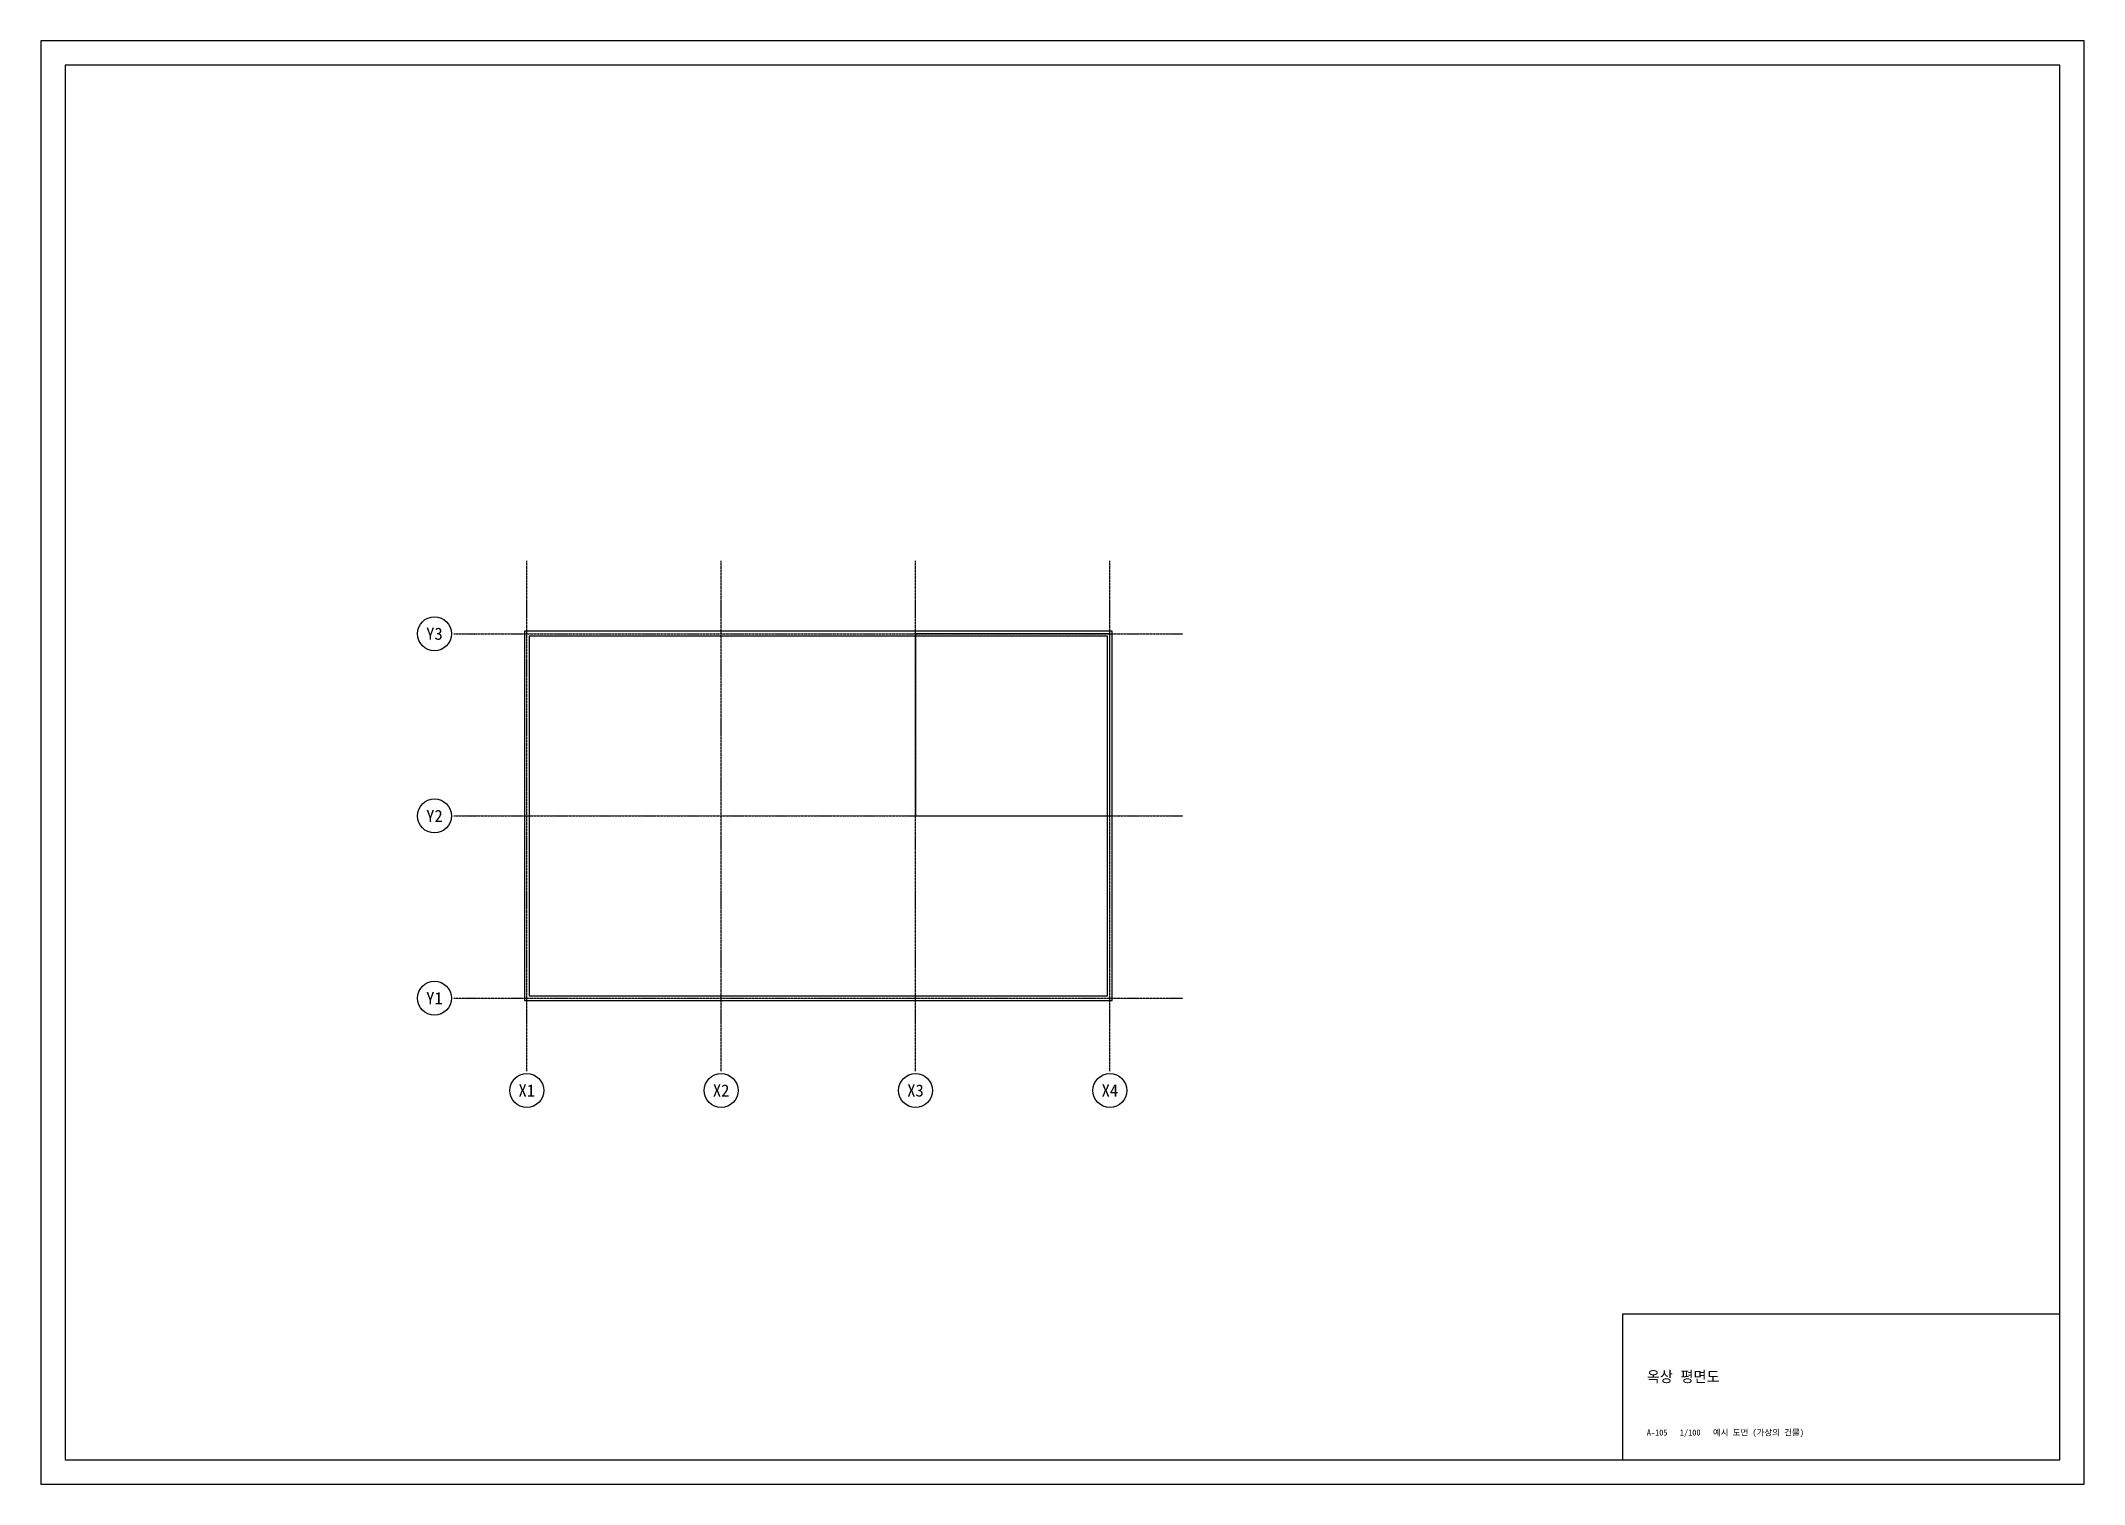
# Model space of a CAD drawing. Header units: millimetres. Extents: x 0 to 420500, y 0 to 59400.
# Drawn here: x 336400 to 420500, y 0 to 59400 of the extents above; entities that cross this region are included whole.
import ezdxf
from ezdxf.enums import TextEntityAlignment as Align

# ---------------------------------------------------------------- set-up
doc = ezdxf.new("R2010")
doc.units = ezdxf.units.MM
doc.linetypes.add('CENTER', pattern=[5.08, 3.175, -0.635, 0.635, -0.635])
for name, color, linetype in [('A-GRID', 1, 'Continuous'), ('A-PARA', 5, 'Continuous'), ('A-WALL', 7, 'Continuous'), ('SHEET', 7, 'Continuous')]:
    doc.layers.add(name, color=color, linetype=linetype)

msp = doc.modelspace()

# ---------------------------------------------------------------- texts
at = {"layer": 'A-GRID'}
for s, p in [('Y3', (352600, 35000)), ('Y2', (352600, 27500)), ('Y1', (352600, 20000)), ('X1', (356400, 16200)), ('X2', (364400, 16200)), ('X3', (372400, 16200)), ('X4', (380400, 16200))]:
    msp.add_text(s, height=500, dxfattribs=at).set_placement(p, align=Align.MIDDLE_CENTER)
at = {"layer": 'SHEET'}
for s, height, p in [('옥상 평면도', 450, (402500, 4200)), ('A-105   1/100   예시 도면 (가상의 건물)', 250, (402500, 2000))]:
    msp.add_text(s, height=height, dxfattribs=at).set_placement(p)

# ---------------------------------------------------------------- linework, layer by layer
at = {"layer": 'A-GRID', "linetype": 'CENTER'}
for p, q in [((356400, 17000), (356400, 38000)), ((364400, 17000), (364400, 38000)), ((372400, 17000), (372400, 38000)), ((380400, 17000), (380400, 38000)), ((353400, 35000), (383400, 35000)), ((353400, 27500), (383400, 27500)), ((353400, 20000), (383400, 20000))]:
    msp.add_line(p, q, dxfattribs=at)
at = {"layer": 'A-GRID'}
for centre in [(352600, 35000), (352600, 27500), (352600, 20000), (356400, 16200), (364400, 16200), (372400, 16200), (380400, 16200)]:
    msp.add_circle(centre, 700, dxfattribs=at)
at = {"layer": 'A-PARA'}
for points in [[(356300, 19900), (380500, 19900), (380500, 35100), (356300, 35100)], [(356500, 20100), (380300, 20100), (380300, 34900), (356500, 34900)]]:
    msp.add_lwpolyline(points, close=True, dxfattribs=at)
at = {"layer": 'A-WALL'}
msp.add_lwpolyline([(372400, 27500), (380400, 27500), (380400, 35000), (372400, 35000)], close=True, dxfattribs=at)
at = {"layer": 'SHEET'}
for points in [[(336400, 0), (420500, 0), (420500, 59400), (336400, 59400)], [(337400, 1000), (419500, 1000), (419500, 58400), (337400, 58400)], [(401500, 1000), (419500, 1000), (419500, 7000), (401500, 7000)]]:
    msp.add_lwpolyline(points, close=True, dxfattribs=at)

msp.set_redraw_order([(e.dxf.handle, doc.entitydb.next_handle()) for e in msp.query("TEXT MTEXT ATTDEF DIMENSION ARC_DIMENSION")])  # texts and dimensions are drawn at this point

doc.saveas('drawing.dxf')
